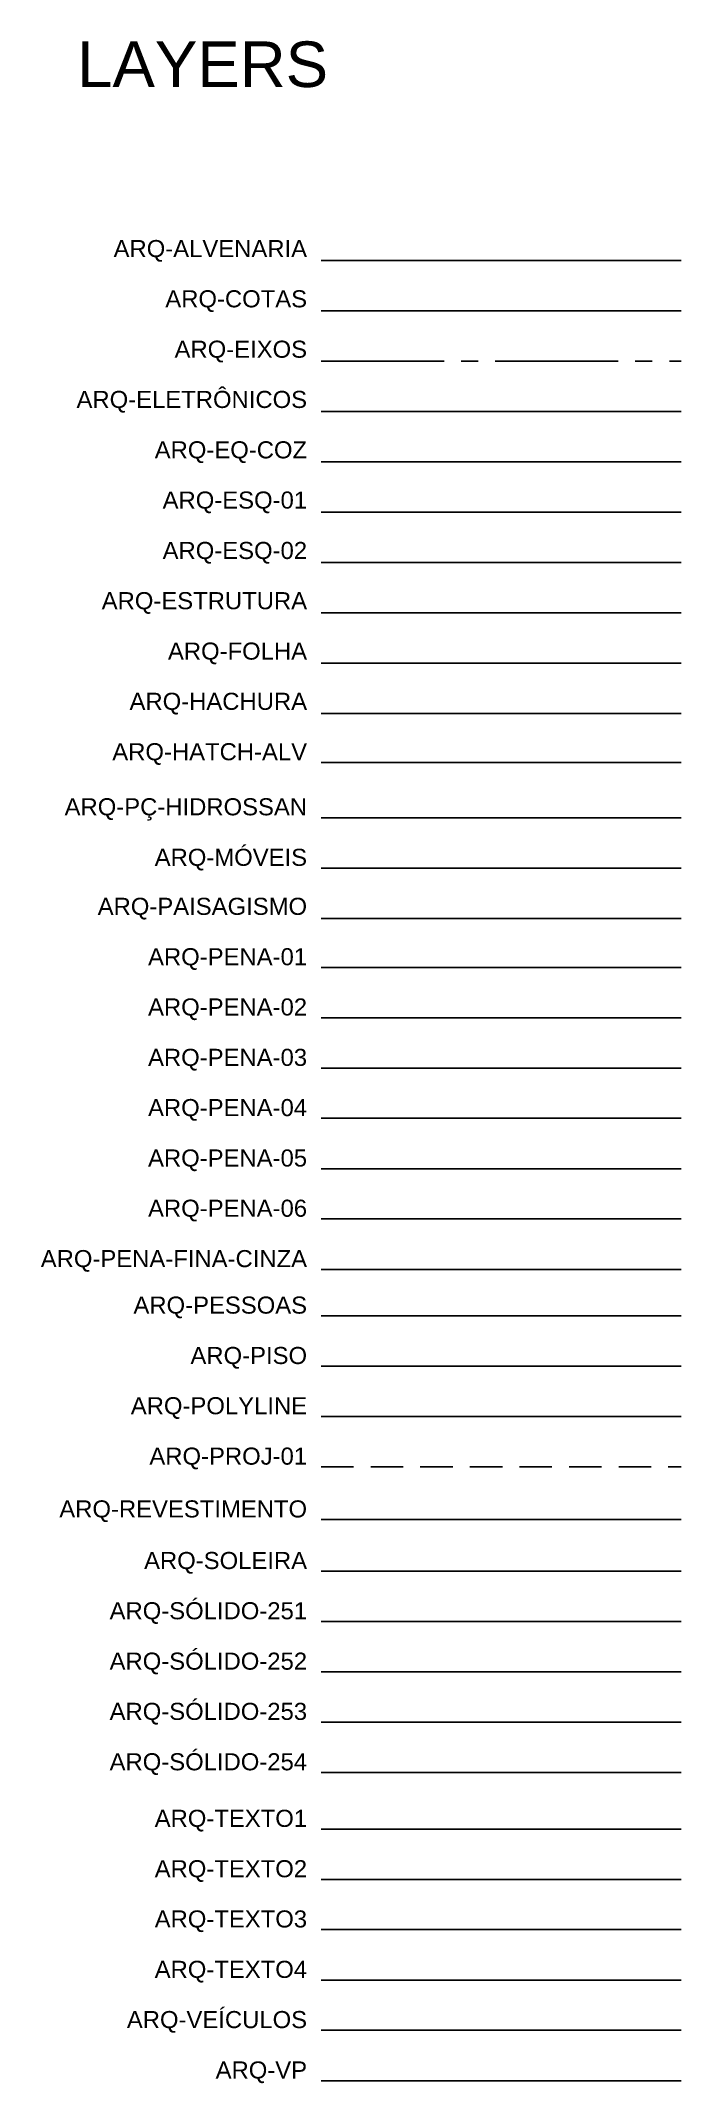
# Model space of a CAD drawing. Header units: millimetres. Extents: x 272118 to 273910, y 9581933 to 9583029.
# Drawn here: x 272696.82 to 272700.57, y 9581933.16 to 9581945.11 of the extents above; entities that cross this region are included whole.
import ezdxf

# ---------------------------------------------------------------- set-up
doc = ezdxf.new("R2010")
doc.units = ezdxf.units.MM
doc.linetypes.add('ACAD_ISO04W100', pattern=[30, 24, -3, 0, -3])
doc.linetypes.add('HIDDEN', pattern=[9.525, 6.35, -3.175])
for name, color, linetype in [('ARQ-ALVENARIA', 4, 'Continuous'), ('ARQ-COTAS', 30, 'Continuous'), ('ARQ-EIXOS', 2, 'ACAD_ISO04W100'), ('ARQ-ELETRÔNICOS', 1, 'Continuous'), ('ARQ-EQ-COZ', 1, 'Continuous'), ('ARQ-ESQ-01', 1, 'Continuous'), ('ARQ-ESQ-02', 2, 'Continuous'), ('ARQ-ESTRUTURA', 6, 'Continuous'), ('ARQ-FOLHA', 7, 'Continuous'), ('ARQ-HACHURA', 253, 'Continuous'), ('ARQ-HATCH-ALV', 8, 'Continuous'), ('ARQ-MÓVEIS', 170, 'Continuous'), ('ARQ-PAISAGISMO', 95, 'Continuous'), ('ARQ-PENA-01', 1, 'Continuous'), ('ARQ-PENA-02', 2, 'Continuous'), ('ARQ-PENA-03', 3, 'Continuous'), ('ARQ-PENA-04', 4, 'Continuous'), ('ARQ-PENA-05', 5, 'Continuous'), ('ARQ-PENA-06', 6, 'Continuous'), ('ARQ-PENA-FINA-CINZA', 8, 'Continuous'), ('ARQ-PESSOAS', 1, 'Continuous'), ('ARQ-PISO', 8, 'Continuous'), ('ARQ-PROJ-01', 1, 'HIDDEN'), ('ARQ-PÇ-HIDROSSAN', 7, 'Continuous'), ('ARQ-REVESTIMENTO', 2, 'Continuous'), ('ARQ-SOLEIRA', 8, 'Continuous'), ('ARQ-SÓLIDO-252', 252, 'Continuous'), ('ARQ-SÓLIDO-253', 253, 'Continuous'), ('ARQ-SÓLIDO-254', 254, 'Continuous'), ('ARQ-TEXTO1', 1, 'Continuous'), ('ARQ-TEXTO2', 2, 'Continuous'), ('ARQ-TEXTO3', 3, 'Continuous'), ('ARQ-TEXTO4', 4, 'Continuous'), ('ARQ-VEÍCULOS', 1, 'Continuous')]:
    doc.layers.add(name, color=color, linetype=linetype)
doc.layers.add('ARQ-POLYLINE', color=190, linetype='Continuous', plot=False)
doc.layers.add('ARQ-VP', color=7, linetype='Continuous', plot=False)
doc.styles.add('arial', font='arial.ttf')
doc.styles.add('ROMANS', font='romans.shx')

msp = doc.modelspace()

# ---------------------------------------------------------------- texts
at = {"layer": 'ARQ-TEXTO3', "char_height": 0.1, "attachment_point": 6, "style": 'arial'}
for s, insert in [('ARQ-ALVENARIA', (272698.377, 9581943.882)), ('ARQ-COTAS', (272698.377, 9581943.588)), ('ARQ-EIXOS', (272698.377, 9581943.293)), ('ARQ-ELETRÔNICOS', (272698.377, 9581942.999)), ('ARQ-EQ-COZ', (272698.377, 9581942.704)), ('ARQ-ESQ-01', (272698.377, 9581942.41)), ('ARQ-ESQ-02', (272698.377, 9581942.115)), ('ARQ-ESTRUTURA', (272698.377, 9581941.821)), ('ARQ-FOLHA', (272698.377, 9581941.526)), ('ARQ-HACHURA', (272698.377, 9581941.232)), ('ARQ-HATCH-ALV', (272698.377, 9581940.937)), ('ARQ-PÇ-HIDROSSAN', (272698.377, 9581940.613)), ('ARQ-MÓVEIS', (272698.377, 9581940.319)), ('ARQ-PAISAGISMO', (272698.377, 9581940.032)), ('ARQ-PENA-01', (272698.377, 9581939.737)), ('ARQ-PENA-02', (272698.377, 9581939.443)), ('ARQ-PENA-03', (272698.377, 9581939.148)), ('ARQ-PENA-04', (272698.377, 9581938.854)), ('ARQ-PENA-05', (272698.377, 9581938.559)), ('ARQ-PENA-06', (272698.377, 9581938.265)), ('ARQ-PENA-FINA-CINZA', (272698.377, 9581937.97)), ('ARQ-PESSOAS', (272698.377, 9581937.698)), ('ARQ-PISO', (272698.377, 9581937.403)), ('ARQ-POLYLINE', (272698.377, 9581937.109)), ('ARQ-PROJ-01', (272698.377, 9581936.814)), ('ARQ-REVESTIMENTO', (272698.377, 9581936.505)), ('ARQ-SOLEIRA', (272698.377, 9581936.203)), ('ARQ-SÓLIDO-251', (272698.377, 9581935.909)), ('ARQ-SÓLIDO-252', (272698.377, 9581935.614)), ('ARQ-SÓLIDO-253', (272698.377, 9581935.32)), ('ARQ-SÓLIDO-254', (272698.377, 9581935.025)), ('ARQ-TEXTO1', (272698.377, 9581934.694)), ('ARQ-TEXTO3', (272698.377, 9581934.105)), ('ARQ-VP', (272698.377, 9581933.221))]:
    msp.add_mtext(s, dxfattribs=dict(at, insert=insert))
at = {"layer": 'ARQ-TEXTO3', "char_height": 0.1, "width": 1.22019, "attachment_point": 6, "style": 'arial'}
for s, insert in [('ARQ-TEXTO2', (272698.377, 9581934.399)), ('ARQ-TEXTO4', (272698.377, 9581933.81)), ('ARQ-VEÍCULOS', (272698.377, 9581933.516))]:
    msp.add_mtext(s, dxfattribs=dict(at, insert=insert))
at = {"layer": 'ARQ-TEXTO4', "insert": (272697.03, 9581945.108), "char_height": 0.15, "width": 7.255, "attachment_point": 1, "style": 'ROMANS'}
msp.add_mtext('{\\fArial|b0|i0|c0|p34;\\H1.778x;\\C4;LAYERS }', dxfattribs=at)

# ---------------------------------------------------------------- linework, layer by layer
at = {"layer": 'ARQ-ALVENARIA', "ltscale": 0.03}
msp.add_line((272698.459, 9581943.826), (272700.568, 9581943.826), dxfattribs=at)
at = {"layer": 'ARQ-COTAS'}
msp.add_line((272698.459, 9581943.531), (272700.568, 9581943.531), dxfattribs=at)
at = {"layer": 'ARQ-EIXOS', "ltscale": 0.03}
msp.add_line((272698.459, 9581943.237), (272700.568, 9581943.237), dxfattribs=at)
at = {"layer": 'ARQ-ELETRÔNICOS'}
msp.add_line((272698.459, 9581942.942), (272700.568, 9581942.942), dxfattribs=at)
at = {"layer": 'ARQ-EQ-COZ'}
msp.add_line((272698.459, 9581942.648), (272700.568, 9581942.648), dxfattribs=at)
at = {"layer": 'ARQ-ESQ-01'}
msp.add_line((272698.459, 9581942.353), (272700.568, 9581942.353), dxfattribs=at)
at = {"layer": 'ARQ-ESQ-02'}
msp.add_line((272698.459, 9581942.059), (272700.568, 9581942.059), dxfattribs=at)
at = {"layer": 'ARQ-ESTRUTURA'}
msp.add_line((272698.459, 9581941.764), (272700.568, 9581941.764), dxfattribs=at)
at = {"layer": 'ARQ-FOLHA'}
msp.add_line((272698.459, 9581941.47), (272700.568, 9581941.47), dxfattribs=at)
at = {"layer": 'ARQ-HACHURA'}
msp.add_line((272698.459, 9581941.175), (272700.568, 9581941.175), dxfattribs=at)
at = {"layer": 'ARQ-HATCH-ALV'}
msp.add_line((272698.459, 9581940.888), (272700.568, 9581940.888), dxfattribs=at)
at = {"layer": 'ARQ-MÓVEIS'}
msp.add_line((272698.459, 9581940.27), (272700.568, 9581940.27), dxfattribs=at)
at = {"layer": 'ARQ-PAISAGISMO'}
msp.add_line((272698.459, 9581939.975), (272700.568, 9581939.975), dxfattribs=at)
at = {"layer": 'ARQ-PENA-01'}
msp.add_line((272698.459, 9581939.688), (272700.568, 9581939.688), dxfattribs=at)
at = {"layer": 'ARQ-PENA-02'}
msp.add_line((272698.459, 9581939.394), (272700.568, 9581939.394), dxfattribs=at)
at = {"layer": 'ARQ-PENA-03'}
msp.add_line((272698.459, 9581939.099), (272700.568, 9581939.099), dxfattribs=at)
at = {"layer": 'ARQ-PENA-04'}
msp.add_line((272698.459, 9581938.805), (272700.568, 9581938.805), dxfattribs=at)
at = {"layer": 'ARQ-PENA-05'}
msp.add_line((272698.459, 9581938.51), (272700.568, 9581938.51), dxfattribs=at)
at = {"layer": 'ARQ-PENA-06'}
msp.add_line((272698.459, 9581938.216), (272700.568, 9581938.216), dxfattribs=at)
at = {"layer": 'ARQ-PENA-FINA-CINZA'}
msp.add_line((272698.459, 9581937.921), (272700.568, 9581937.921), dxfattribs=at)
at = {"layer": 'ARQ-PESSOAS'}
msp.add_line((272698.459, 9581937.649), (272700.568, 9581937.649), dxfattribs=at)
at = {"layer": 'ARQ-PISO'}
msp.add_line((272698.459, 9581937.354), (272700.568, 9581937.354), dxfattribs=at)
at = {"layer": 'ARQ-POLYLINE'}
msp.add_line((272698.459, 9581937.06), (272700.568, 9581937.06), dxfattribs=at)
at = {"layer": 'ARQ-PROJ-01', "ltscale": 0.03}
msp.add_line((272698.459, 9581936.765), (272700.568, 9581936.765), dxfattribs=at)
at = {"layer": 'ARQ-PÇ-HIDROSSAN'}
msp.add_line((272698.459, 9581940.564), (272700.568, 9581940.564), dxfattribs=at)
at = {"layer": 'ARQ-REVESTIMENTO'}
msp.add_line((272698.459, 9581936.456), (272700.568, 9581936.456), dxfattribs=at)
at = {"layer": 'ARQ-SOLEIRA'}
msp.add_line((272698.459, 9581936.154), (272700.568, 9581936.154), dxfattribs=at)
at = {"layer": 'ARQ-SÓLIDO-252'}
for p, q in [((272698.459, 9581935.86), (272700.568, 9581935.86)), ((272698.459, 9581935.565), (272700.568, 9581935.565))]:
    msp.add_line(p, q, dxfattribs=at)
at = {"layer": 'ARQ-SÓLIDO-253'}
msp.add_line((272698.459, 9581935.271), (272700.568, 9581935.271), dxfattribs=at)
at = {"layer": 'ARQ-SÓLIDO-254'}
msp.add_line((272698.459, 9581934.976), (272700.568, 9581934.976), dxfattribs=at)
at = {"layer": 'ARQ-TEXTO1'}
msp.add_line((272698.459, 9581934.645), (272700.568, 9581934.645), dxfattribs=at)
at = {"layer": 'ARQ-TEXTO2'}
msp.add_line((272698.459, 9581934.35), (272700.568, 9581934.35), dxfattribs=at)
at = {"layer": 'ARQ-TEXTO3'}
msp.add_line((272698.459, 9581934.056), (272700.568, 9581934.056), dxfattribs=at)
at = {"layer": 'ARQ-TEXTO4'}
msp.add_line((272698.459, 9581933.761), (272700.568, 9581933.761), dxfattribs=at)
at = {"layer": 'ARQ-VEÍCULOS'}
msp.add_line((272698.459, 9581933.467), (272700.568, 9581933.467), dxfattribs=at)
at = {"layer": 'ARQ-VP'}
msp.add_line((272698.459, 9581933.172), (272700.568, 9581933.172), dxfattribs=at)

msp.set_redraw_order([(e.dxf.handle, doc.entitydb.next_handle()) for e in msp.query("TEXT MTEXT ATTDEF DIMENSION ARC_DIMENSION")])  # texts and dimensions are drawn at this point

doc.saveas('drawing.dxf')
